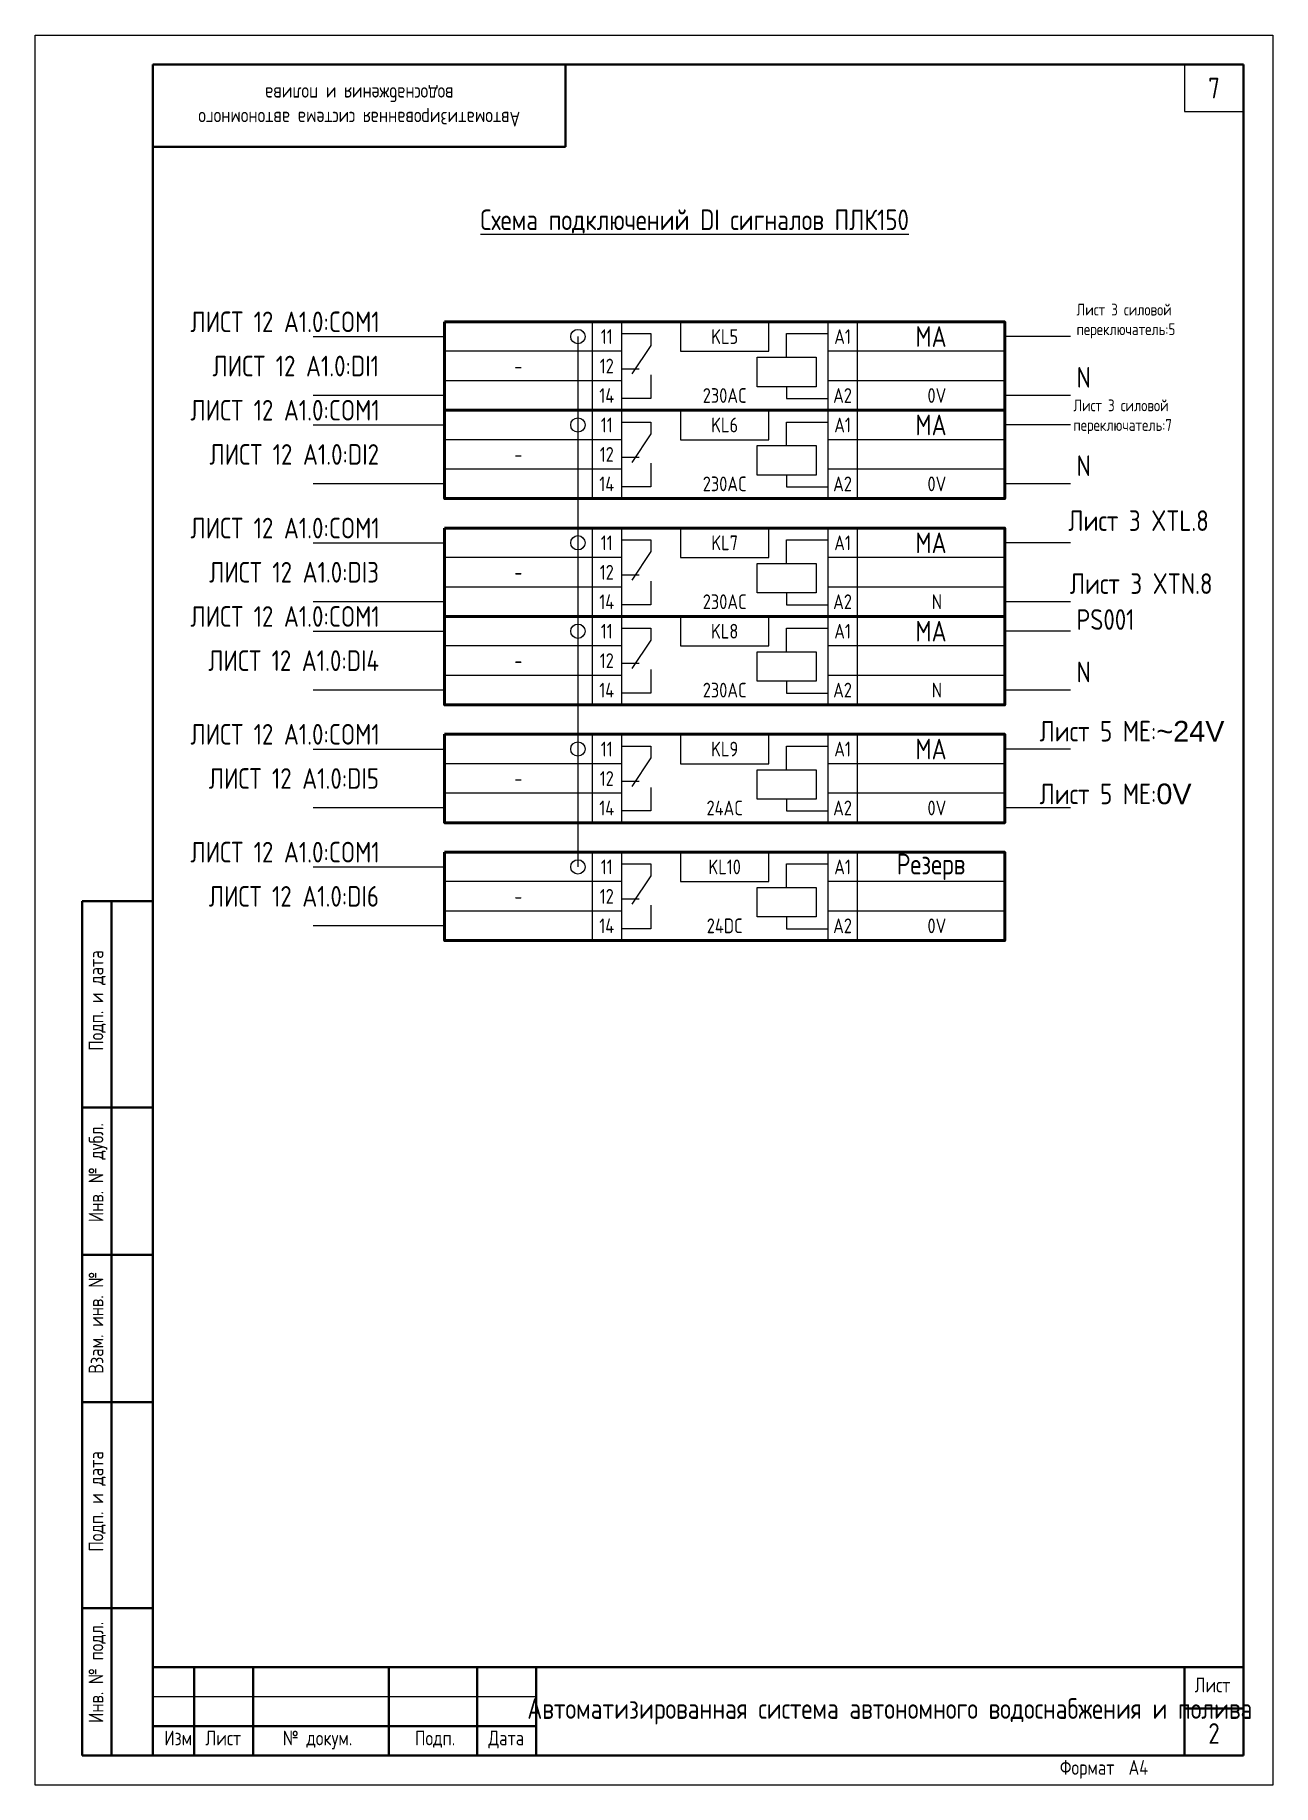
# Model space of a CAD drawing. Header units: millimetres. Extents: x 3520 to 8864, y 403 to 1747.
# Drawn here: x 3730 to 3940, y 703 to 1000 of the extents above; entities that cross this region are included whole.
import ezdxf

# ---------------------------------------------------------------- set-up
doc = ezdxf.new("R2010")
doc.units = ezdxf.units.MM
doc.linetypes.add('K5LT_BASIC', pattern=[0])
doc.linetypes.add('K5LT_THIN', pattern=[0])
doc.layers.add('Стерка', color=7, linetype='Continuous', lineweight=15)
doc.styles.add('ГОСТ В', font='GOST_0.TTF', dxfattribs={"height": 3.5})
doc.styles.add('ГОСТ тип А', font='GOST_0.TTF', dxfattribs={"height": 3.5})

msp = doc.modelspace()

# ---------------------------------------------------------------- texts
at = {"color": 7, "linetype": 'Continuous', "lineweight": 15, "attachment_point": 5}
for s, insert, char_height, width, style in [('{\\C256;7}', (3930, 991), 3.5, 10, 'ГОСТ В'), ('{\\C256;11}', (3826.986, 948.815), 2.5, 5, 'ГОСТ тип А'), ('{\\C256;KL5}', (3846.986, 948.815), 2.5, 15, 'ГОСТ тип А'), ('{\\C256;A1}', (3866.986, 948.815), 2.5, 5, 'ГОСТ тип А'), ('{\\C256;12}', (3826.986, 943.815), 2.5, 5, 'ГОСТ тип А'), ('{\\C256;-}', (3811.986, 943.815), 2.5, 25, 'ГОСТ тип А'), ('{\\C256;14}', (3826.986, 938.815), 2.5, 5, 'ГОСТ тип А'), ('{\\C256;230AC}', (3846.986, 938.815), 2.5, 15, 'ГОСТ тип А'), ('{\\C256;A2}', (3866.986, 938.815), 2.5, 5, 'ГОСТ тип А'), ('{\\C256;0V}', (3882.986, 938.815), 2.5, 23, 'ГОСТ тип А'), ('{\\C256;11}', (3826.986, 933.815), 2.5, 5, 'ГОСТ тип А'), ('{\\C256;KL6}', (3846.986, 933.815), 2.5, 15, 'ГОСТ тип А'), ('{\\C256;A1}', (3866.986, 933.815), 2.5, 5, 'ГОСТ тип А'), ('{\\C256;12}', (3826.986, 928.815), 2.5, 5, 'ГОСТ тип А'), ('{\\C256;-}', (3811.986, 928.815), 2.5, 25, 'ГОСТ тип А'), ('{\\C256;14}', (3826.986, 923.815), 2.5, 5, 'ГОСТ тип А'), ('{\\C256;230AC}', (3846.986, 923.815), 2.5, 15, 'ГОСТ тип А'), ('{\\C256;A2}', (3866.986, 923.815), 2.5, 5, 'ГОСТ тип А'), ('{\\C256;0V}', (3882.986, 923.815), 2.5, 23, 'ГОСТ тип А'), ('{\\C256;11}', (3826.986, 913.815), 2.5, 5, 'ГОСТ тип А'), ('{\\C256;KL7}', (3846.986, 913.815), 2.5, 15, 'ГОСТ тип А'), ('{\\C256;A1}', (3866.986, 913.815), 2.5, 5, 'ГОСТ тип А'), ('{\\C256;12}', (3826.986, 908.815), 2.5, 5, 'ГОСТ тип А'), ('{\\C256;-}', (3811.986, 908.815), 2.5, 25, 'ГОСТ тип А'), ('{\\C256;14}', (3826.986, 903.815), 2.5, 5, 'ГОСТ тип А'), ('{\\C256;230AC}', (3846.986, 903.815), 2.5, 15, 'ГОСТ тип А'), ('{\\C256;A2}', (3866.986, 903.815), 2.5, 5, 'ГОСТ тип А'), ('{\\C256;N}', (3882.986, 903.815), 2.5, 23, 'ГОСТ тип А'), ('{\\C256;11}', (3826.986, 898.815), 2.5, 5, 'ГОСТ тип А'), ('{\\C256;KL8}', (3846.986, 898.815), 2.5, 15, 'ГОСТ тип А'), ('{\\C256;A1}', (3866.986, 898.815), 2.5, 5, 'ГОСТ тип А'), ('{\\C256;12}', (3826.986, 893.815), 2.5, 5, 'ГОСТ тип А'), ('{\\C256;-}', (3811.986, 893.815), 2.5, 25, 'ГОСТ тип А'), ('{\\C256;14}', (3826.986, 888.815), 2.5, 5, 'ГОСТ тип А'), ('{\\C256;230AC}', (3846.986, 888.815), 2.5, 15, 'ГОСТ тип А'), ('{\\C256;A2}', (3866.986, 888.815), 2.5, 5, 'ГОСТ тип А'), ('{\\C256;N}', (3882.986, 888.815), 2.5, 23, 'ГОСТ тип А'), ('{\\C256;11}', (3826.986, 878.815), 2.5, 5, 'ГОСТ тип А'), ('{\\C256;KL9}', (3846.986, 878.815), 2.5, 15, 'ГОСТ тип А'), ('{\\C256;A1}', (3866.986, 878.815), 2.5, 5, 'ГОСТ тип А'), ('{\\C256;-}', (3811.986, 873.815), 2.5, 25, 'ГОСТ тип А'), ('{\\C256;12}', (3826.986, 873.815), 2.5, 5, 'ГОСТ тип А'), ('{\\C256;14}', (3826.986, 868.815), 2.5, 5, 'ГОСТ тип А'), ('{\\C256;24AC}', (3846.986, 868.815), 2.5, 15, 'ГОСТ тип А'), ('{\\C256;A2}', (3866.986, 868.815), 2.5, 5, 'ГОСТ тип А'), ('{\\C256;0V}', (3882.986, 868.815), 2.5, 23, 'ГОСТ тип А'), ('{\\C256;11}', (3826.986, 858.815), 2.5, 5, 'ГОСТ тип А'), ('{\\C256;KL10}', (3846.986, 858.815), 2.5, 15, 'ГОСТ тип А'), ('{\\C256;A1}', (3866.986, 858.815), 2.5, 5, 'ГОСТ тип А'), ('{\\C256;-}', (3811.986, 853.815), 2.5, 25, 'ГОСТ тип А'), ('{\\C256;12}', (3826.986, 853.815), 2.5, 5, 'ГОСТ тип А'), ('{\\C256;14}', (3826.986, 848.815), 2.5, 5, 'ГОСТ тип А'), ('{\\C256;24DC}', (3846.986, 848.815), 2.5, 15, 'ГОСТ тип А'), ('{\\C256;A2}', (3866.986, 848.815), 2.5, 5, 'ГОСТ тип А'), ('{\\C256;0V}', (3882.986, 848.815), 2.5, 23, 'ГОСТ тип А'), ('\\pxqc;{\\C256;Автоматизированная система автономного водоснабжения и полива}', (3875, 715.5), 3.5, 120, 'ГОСТ В')]:
    msp.add_mtext(s, dxfattribs=dict(at, insert=insert, char_height=char_height, width=width, style=style))
at = {"color": 7, "linetype": 'Continuous', "lineweight": 15, "insert": (3785, 988), "char_height": 2.5, "width": 70, "attachment_point": 5, "rotation": 180, "style": 'ГОСТ В'}
msp.add_mtext('\\pxqc;{\\C256;Автоматизированная система автономного водоснабжения и полива}', dxfattribs=at)
at = {"color": 7, "insert": (3841.89, 968.357), "char_height": 3.5, "width": 185, "attachment_point": 5, "style": 'ГОСТ В'}
msp.add_mtext('{\\fGOST type A|b1|i0|c204|p34;\\LСхема подключений DI сигналов ПЛК150}', dxfattribs=at)
at = {"attachment_point": 1, "style": 'ГОСТ В'}
for s, insert, char_height, width in [('Лист 3 силовой переключатель:5', (3906.681, 954.395), 2, 24.01664), ('N', (3906.681, 943.643), 3.5, 14.0758), ('Лист 3 силовой переключатель:7', (3906.146, 938.141, 1518.358), 2, 24.01664), ('N', (3906.681, 928.643), 3.5, 14.0758), ('Лист 3 XTL.8', (3905.293, 919.331), 3.5, 37.08157), ('Лист 3 XTN.8', (3905.539, 908.643), 3.5, 30.92716), ('PS001', (3906.681, 902.548), 3.5, 14.0758), ('N', (3906.681, 893.643), 3.5, 14.0758), ('Лист 5 ME:{\\fArial|b0|i0|c204|p34;~24V}', (3900.4, 883.595), 3.5, 35.80419), ('Лист 5 ME:{\\fArial|b0|i0|c204|p34;0V}', (3900.4, 872.953), 3.5, 35.80419)]:
    msp.add_mtext(s, dxfattribs=dict(at, insert=insert, char_height=char_height, width=width))
at = {"color": 7, "linetype": 'Continuous', "lineweight": 15, "true_color": 0xffffff, "char_height": 3.5, "style": 'ГОСТ В'}
for s, insert, width, attachment_point in [('{\\C256;ЛИСТ 12 A1.0:COM1}', (3756.366, 951.315), 39.99633, 4), ('{\\C256;MA}', (3881.986, 948.815), 25, 5), ('{\\C256;ЛИСТ 12 А1.0:DI1}', (3788.347, 943.815), 39.99633, 6), ('{\\C256;ЛИСТ 12 A1.0:COM1}', (3756.366, 936.315), 39.99633, 4), ('{\\C256;MA}', (3881.986, 933.815), 25, 5), ('{\\C256;ЛИСТ 12 А1.0:DI2}', (3788.347, 928.815), 39.99633, 6), ('{\\C256;ЛИСТ 12 A1.0:COM1}', (3756.366, 916.315), 39.99633, 4), ('{\\C256;MA}', (3881.986, 913.815), 25, 5), ('{\\C256;ЛИСТ 12 А1.0:DI3}', (3788.347, 908.815), 39.99633, 6), ('{\\C256;ЛИСТ 12 A1.0:COM1}', (3756.366, 901.315), 39.99633, 4), ('{\\C256;MA}', (3881.986, 898.815), 25, 5), ('{\\C256;ЛИСТ 12 А1.0:DI4}', (3788.347, 893.815), 39.99633, 6), ('{\\C256;ЛИСТ 12 A1.0:COM1}', (3756.366, 881.315), 39.99633, 4), ('{\\C256;MA}', (3881.986, 878.815), 25, 5), ('{\\C256;ЛИСТ 12 А1.0:DI5}', (3788.347, 873.815), 39.99633, 6), ('{\\C256;ЛИСТ 12 A1.0:COM1}', (3756.366, 861.315), 39.99633, 4), ('{\\C256;Резерв}', (3881.986, 858.815), 25, 5), ('{\\C256;ЛИСТ 12 А1.0:DI6}', (3788.347, 853.815), 39.99633, 6)]:
    msp.add_mtext(s, dxfattribs=dict(at, insert=insert, width=width, attachment_point=attachment_point))
at = {"layer": 'Стерка', "color": 7, "insert": (3930, 711.75), "char_height": 3.5, "attachment_point": 5, "style": 'ГОСТ тип А'}
msp.add_mtext_dynamic_manual_height_columns('2', width=10, gutter_width=17.5, heights=[0], dxfattribs=at)

# ---------------------------------------------------------------- blocks, each defined once
blk = doc.blocks.new('A4-2')
at = {"linetype": 'K5LT_THIN', "lineweight": 18}
for p, q in [((210, 0), (210, 297)), ((210, 297), (420, 297)), ((420, 297), (420, 0)), ((230, 15), (295, 15)), ((420, 0), (210, 0))]:
    blk.add_line(p, q, dxfattribs=at)
at = {"linetype": 'K5LT_BASIC', "lineweight": 40}
for p, q in [((230, 5), (230, 292)), ((230, 292), (415, 292)), ((300, 292), (300, 278)), ((415, 292), (415, 5)), ((300, 278), (230, 278)), ((218, 5), (218, 150)), ((230, 150), (218, 150)), ((223, 5), (223, 150)), ((230, 115), (218, 115)), ((230, 90), (218, 90)), ((230, 65), (218, 65)), ((230, 30), (218, 30)), ((230, 20), (415, 20)), ((230, 5), (230, 20)), ((237, 5), (237, 20)), ((247, 5), (247, 20)), ((270, 5), (270, 20)), ((285, 5), (285, 20)), ((295, 5), (295, 20)), ((405, 5), (405, 20)), ((405, 13), (415, 13)), ((230, 10), (237, 10)), ((237, 10), (247, 10)), ((247, 10), (270, 10)), ((270, 10), (285, 10)), ((285, 10), (295, 10)), ((230, 5), (218, 5)), ((415, 5), (230, 5))]:
    blk.add_line(p, q, dxfattribs=at)
at = {"char_height": 2.5, "attachment_point": 1, "rotation": 90, "style": 'ГОСТ тип А'}
for s, insert in [('Подп. и дата', (219.09, 124.6)), ('Инв. № дубл.', (219.09, 95.52)), ('Взам. инв. №', (219.09, 69.79)), ('Подп. и дата', (219.09, 39.6)), ('Инв. № подл.', (219.09, 10.52))]:
    blk.add_mtext(s, dxfattribs=dict(at, insert=insert))
at = {"char_height": 2.5, "attachment_point": 1, "style": 'ГОСТ тип А'}
for s, insert in [('Лист', (406.71, 18.23)), ('Изм.', (231.92, 9.23)), ('Лист', (238.91, 9.23)), ('№ докум.', (252.03, 9.23)), ('Подп.', (274.46, 9.23)), ('Дата', (286.91, 9.23)), ('Формат', (383.84, 4.23)), ('A4', (395.5, 4.23))]:
    blk.add_mtext(s, dxfattribs=dict(at, insert=insert))

# ---------------------------------------------------------------- linework, layer by layer
for p, q in [((3925, 995), (3925, 987)), ((3925, 987), (3935, 987)), ((3824.486, 951.315), (3824.486, 946.315)), ((3822.088, 948.815), (3822.088, 933.815)), ((3822.088, 935.03), (3822.088, 913.815)), ((3822.088, 913.815), (3822.088, 898.815)), ((3822.088, 898.815), (3822.088, 878.815)), ((3822.088, 878.815), (3822.088, 858.815))]:
    msp.add_line(p, q)
at = {"color": 7}
for p, q in [((3824.486, 951.315), (3824.486, 936.315)), ((3829.486, 951.315), (3829.486, 936.315)), ((3839.486, 951.315), (3839.486, 946.315)), ((3854.486, 946.315), (3854.486, 951.315)), ((3864.486, 951.315), (3864.486, 936.315)), ((3869.486, 951.315), (3869.486, 936.315)), ((3829.486, 949.315), (3834.486, 949.315)), ((3834.486, 949.315), (3834.486, 947.315)), ((3857.486, 945.315), (3857.486, 949.315)), ((3857.486, 949.315), (3864.486, 949.315)), ((3829.486, 946.315), (3799.486, 946.315)), ((3834.486, 947.315), (3831.256, 942.468)), ((3839.486, 946.315), (3854.486, 946.315)), ((3894.486, 946.315), (3864.486, 946.315)), ((3832.486, 943.315), (3829.486, 943.315)), ((3834.486, 942.315), (3834.486, 938.315)), ((3829.486, 941.315), (3799.486, 941.315)), ((3857.486, 940.315), (3857.486, 938.315)), ((3894.486, 941.315), (3864.486, 941.315)), ((3824.486, 936.315), (3824.486, 921.315)), ((3834.486, 938.315), (3829.486, 938.315)), ((3829.486, 936.315), (3829.486, 921.315)), ((3839.486, 936.315), (3839.486, 931.315)), ((3854.486, 931.315), (3854.486, 936.315)), ((3857.486, 938.315), (3864.486, 938.315)), ((3864.486, 936.315), (3864.486, 921.315)), ((3869.486, 936.315), (3869.486, 921.315)), ((3829.486, 934.315), (3834.486, 934.315)), ((3834.486, 934.315), (3834.486, 932.315)), ((3857.486, 930.315), (3857.486, 934.315)), ((3857.486, 934.315), (3864.486, 934.315)), ((3829.486, 931.315), (3799.486, 931.315)), ((3834.486, 932.315), (3831.256, 927.468)), ((3839.486, 931.315), (3854.486, 931.315)), ((3894.486, 931.315), (3864.486, 931.315)), ((3832.486, 928.315), (3829.486, 928.315)), ((3834.486, 927.315), (3834.486, 923.315)), ((3829.486, 926.315), (3799.486, 926.315)), ((3857.486, 925.315), (3857.486, 923.315)), ((3894.486, 926.315), (3864.486, 926.315)), ((3834.486, 923.315), (3829.486, 923.315)), ((3857.486, 923.315), (3864.486, 923.315)), ((3824.486, 916.315), (3824.486, 901.315)), ((3829.486, 916.315), (3829.486, 901.315)), ((3839.486, 916.315), (3839.486, 911.315)), ((3854.486, 911.315), (3854.486, 916.315)), ((3864.486, 916.315), (3864.486, 901.315)), ((3869.486, 916.315), (3869.486, 901.315)), ((3829.486, 914.315), (3834.486, 914.315)), ((3834.486, 912.315), (3831.256, 907.468)), ((3834.486, 914.315), (3834.486, 912.315)), ((3857.486, 910.315), (3857.486, 914.315)), ((3857.486, 914.315), (3864.486, 914.315)), ((3829.486, 911.315), (3799.486, 911.315)), ((3839.486, 911.315), (3854.486, 911.315)), ((3894.486, 911.315), (3864.486, 911.315)), ((3829.486, 906.315), (3799.486, 906.315)), ((3832.486, 908.315), (3829.486, 908.315)), ((3834.486, 907.315), (3834.486, 903.315)), ((3894.486, 906.315), (3864.486, 906.315)), ((3834.486, 903.315), (3829.486, 903.315)), ((3857.486, 905.315), (3857.486, 903.315)), ((3857.486, 903.315), (3864.486, 903.315)), ((3824.486, 901.315), (3824.486, 886.315)), ((3829.486, 901.315), (3829.486, 886.315)), ((3839.486, 901.315), (3839.486, 896.315)), ((3854.486, 896.315), (3854.486, 901.315)), ((3864.486, 901.315), (3864.486, 886.315)), ((3869.486, 901.315), (3869.486, 886.315)), ((3829.486, 899.315), (3834.486, 899.315)), ((3834.486, 897.315), (3831.256, 892.468)), ((3834.486, 899.315), (3834.486, 897.315)), ((3857.486, 895.315), (3857.486, 899.315)), ((3857.486, 899.315), (3864.486, 899.315)), ((3829.486, 896.315), (3799.486, 896.315)), ((3839.486, 896.315), (3854.486, 896.315)), ((3894.486, 896.315), (3864.486, 896.315)), ((3829.486, 891.315), (3799.486, 891.315)), ((3832.486, 893.315), (3829.486, 893.315)), ((3834.486, 892.315), (3834.486, 888.315)), ((3894.486, 891.315), (3864.486, 891.315)), ((3834.486, 888.315), (3829.486, 888.315)), ((3857.486, 890.315), (3857.486, 888.315)), ((3857.486, 888.315), (3864.486, 888.315)), ((3824.486, 881.315), (3824.486, 866.315)), ((3829.486, 881.315), (3829.486, 866.315)), ((3829.486, 879.315), (3834.486, 879.315)), ((3834.486, 879.315), (3834.486, 877.315)), ((3839.486, 881.315), (3839.486, 876.315)), ((3854.486, 876.315), (3854.486, 881.315)), ((3857.486, 875.315), (3857.486, 879.315)), ((3857.486, 879.315), (3864.486, 879.315)), ((3864.486, 881.315), (3864.486, 866.315)), ((3869.486, 881.315), (3869.486, 866.315)), ((3829.486, 876.315), (3799.486, 876.315)), ((3834.486, 877.315), (3831.256, 872.468)), ((3839.486, 876.315), (3854.486, 876.315)), ((3894.486, 876.315), (3864.486, 876.315)), ((3832.486, 873.315), (3829.486, 873.315)), ((3829.486, 871.315), (3799.486, 871.315)), ((3834.486, 872.315), (3834.486, 868.315)), ((3857.486, 870.315), (3857.486, 868.315)), ((3894.486, 871.315), (3864.486, 871.315)), ((3834.486, 868.315), (3829.486, 868.315)), ((3857.486, 868.315), (3864.486, 868.315)), ((3824.486, 861.315), (3824.486, 846.315)), ((3829.486, 861.315), (3829.486, 846.315)), ((3839.486, 861.315), (3839.486, 856.315)), ((3854.486, 856.315), (3854.486, 861.315)), ((3864.486, 861.315), (3864.486, 846.315)), ((3869.486, 861.315), (3869.486, 846.315)), ((3829.486, 859.315), (3834.486, 859.315)), ((3834.486, 859.315), (3834.486, 857.315)), ((3857.486, 855.315), (3857.486, 859.315)), ((3857.486, 859.315), (3864.486, 859.315)), ((3829.486, 856.315), (3799.486, 856.315)), ((3834.486, 857.315), (3831.256, 852.468)), ((3839.486, 856.315), (3854.486, 856.315)), ((3894.486, 856.315), (3864.486, 856.315)), ((3832.486, 853.315), (3829.486, 853.315)), ((3829.486, 851.315), (3799.486, 851.315)), ((3834.486, 852.315), (3834.486, 848.315)), ((3857.486, 850.315), (3857.486, 848.315)), ((3894.486, 851.315), (3864.486, 851.315)), ((3834.486, 848.315), (3829.486, 848.315)), ((3857.486, 848.315), (3864.486, 848.315))]:
    msp.add_line(p, q, dxfattribs=at)
at = {"color": 7, "lineweight": 50}
for points in [[(3799.486, 951.315), (3894.486, 951.315), (3894.486, 936.315), (3799.486, 936.315)], [(3799.486, 936.315), (3894.486, 936.315), (3894.486, 921.315), (3799.486, 921.315)], [(3799.486, 916.315), (3894.486, 916.315), (3894.486, 901.315), (3799.486, 901.315)], [(3799.486, 901.315), (3894.486, 901.315), (3894.486, 886.315), (3799.486, 886.315)], [(3799.486, 881.315), (3894.486, 881.315), (3894.486, 866.315), (3799.486, 866.315)], [(3799.486, 861.315), (3894.486, 861.315), (3894.486, 846.315), (3799.486, 846.315)]]:
    msp.add_lwpolyline(points, close=True, dxfattribs=at)
at = {"color": 7}
for points in [[(3852.486, 945.315), (3862.486, 945.315), (3862.486, 940.315), (3852.486, 940.315)], [(3852.486, 930.315), (3862.486, 930.315), (3862.486, 925.315), (3852.486, 925.315)], [(3852.486, 910.315), (3862.486, 910.315), (3862.486, 905.315), (3852.486, 905.315)], [(3852.486, 895.315), (3862.486, 895.315), (3862.486, 890.315), (3852.486, 890.315)], [(3852.486, 875.315), (3862.486, 875.315), (3862.486, 870.315), (3852.486, 870.315)], [(3852.486, 855.315), (3862.486, 855.315), (3862.486, 850.315), (3852.486, 850.315)]]:
    msp.add_lwpolyline(points, close=True, dxfattribs=at)
for centre in [(3822.088, 948.815), (3822.088, 933.815), (3822.088, 913.815), (3822.088, 898.815), (3822.088, 878.815), (3822.088, 858.815)]:
    msp.add_circle(centre, 1.216)
at = {"layer": 'Стерка', "color": 7}
for p, q in [((3777.208, 948.815), (3799.486, 948.815)), ((3905.626, 948.815), (3894.486, 948.815)), ((3799.486, 938.815), (3777.208, 938.815)), ((3905.626, 938.815), (3894.486, 938.815)), ((3777.208, 933.815), (3799.486, 933.815)), ((3905.626, 933.815), (3894.486, 933.815)), ((3799.486, 923.815), (3777.208, 923.815)), ((3905.626, 923.815), (3894.486, 923.815)), ((3777.208, 913.815), (3799.486, 913.815)), ((3905.626, 913.815), (3894.486, 913.815)), ((3799.486, 903.815), (3777.208, 903.815)), ((3905.626, 903.815), (3894.486, 903.815)), ((3777.208, 898.815), (3799.486, 898.815)), ((3905.626, 898.815), (3894.486, 898.815)), ((3799.486, 888.815), (3777.208, 888.815)), ((3905.626, 888.815), (3894.486, 888.815)), ((3777.208, 878.815), (3799.486, 878.815)), ((3905.626, 878.815), (3894.486, 878.815)), ((3799.486, 868.815), (3777.208, 868.815)), ((3905.626, 868.815), (3894.486, 868.815)), ((3777.208, 858.815), (3799.486, 858.815)), ((3799.486, 848.815), (3777.208, 848.815))]:
    msp.add_line(p, q, dxfattribs=at)

# ---------------------------------------------------------------- block references
msp.add_blockref('A4-2', (3520, 703))

msp.set_redraw_order([(e.dxf.handle, doc.entitydb.next_handle()) for e in msp.query("TEXT MTEXT ATTDEF DIMENSION ARC_DIMENSION")])  # texts and dimensions are drawn at this point

doc.saveas('drawing.dxf')
